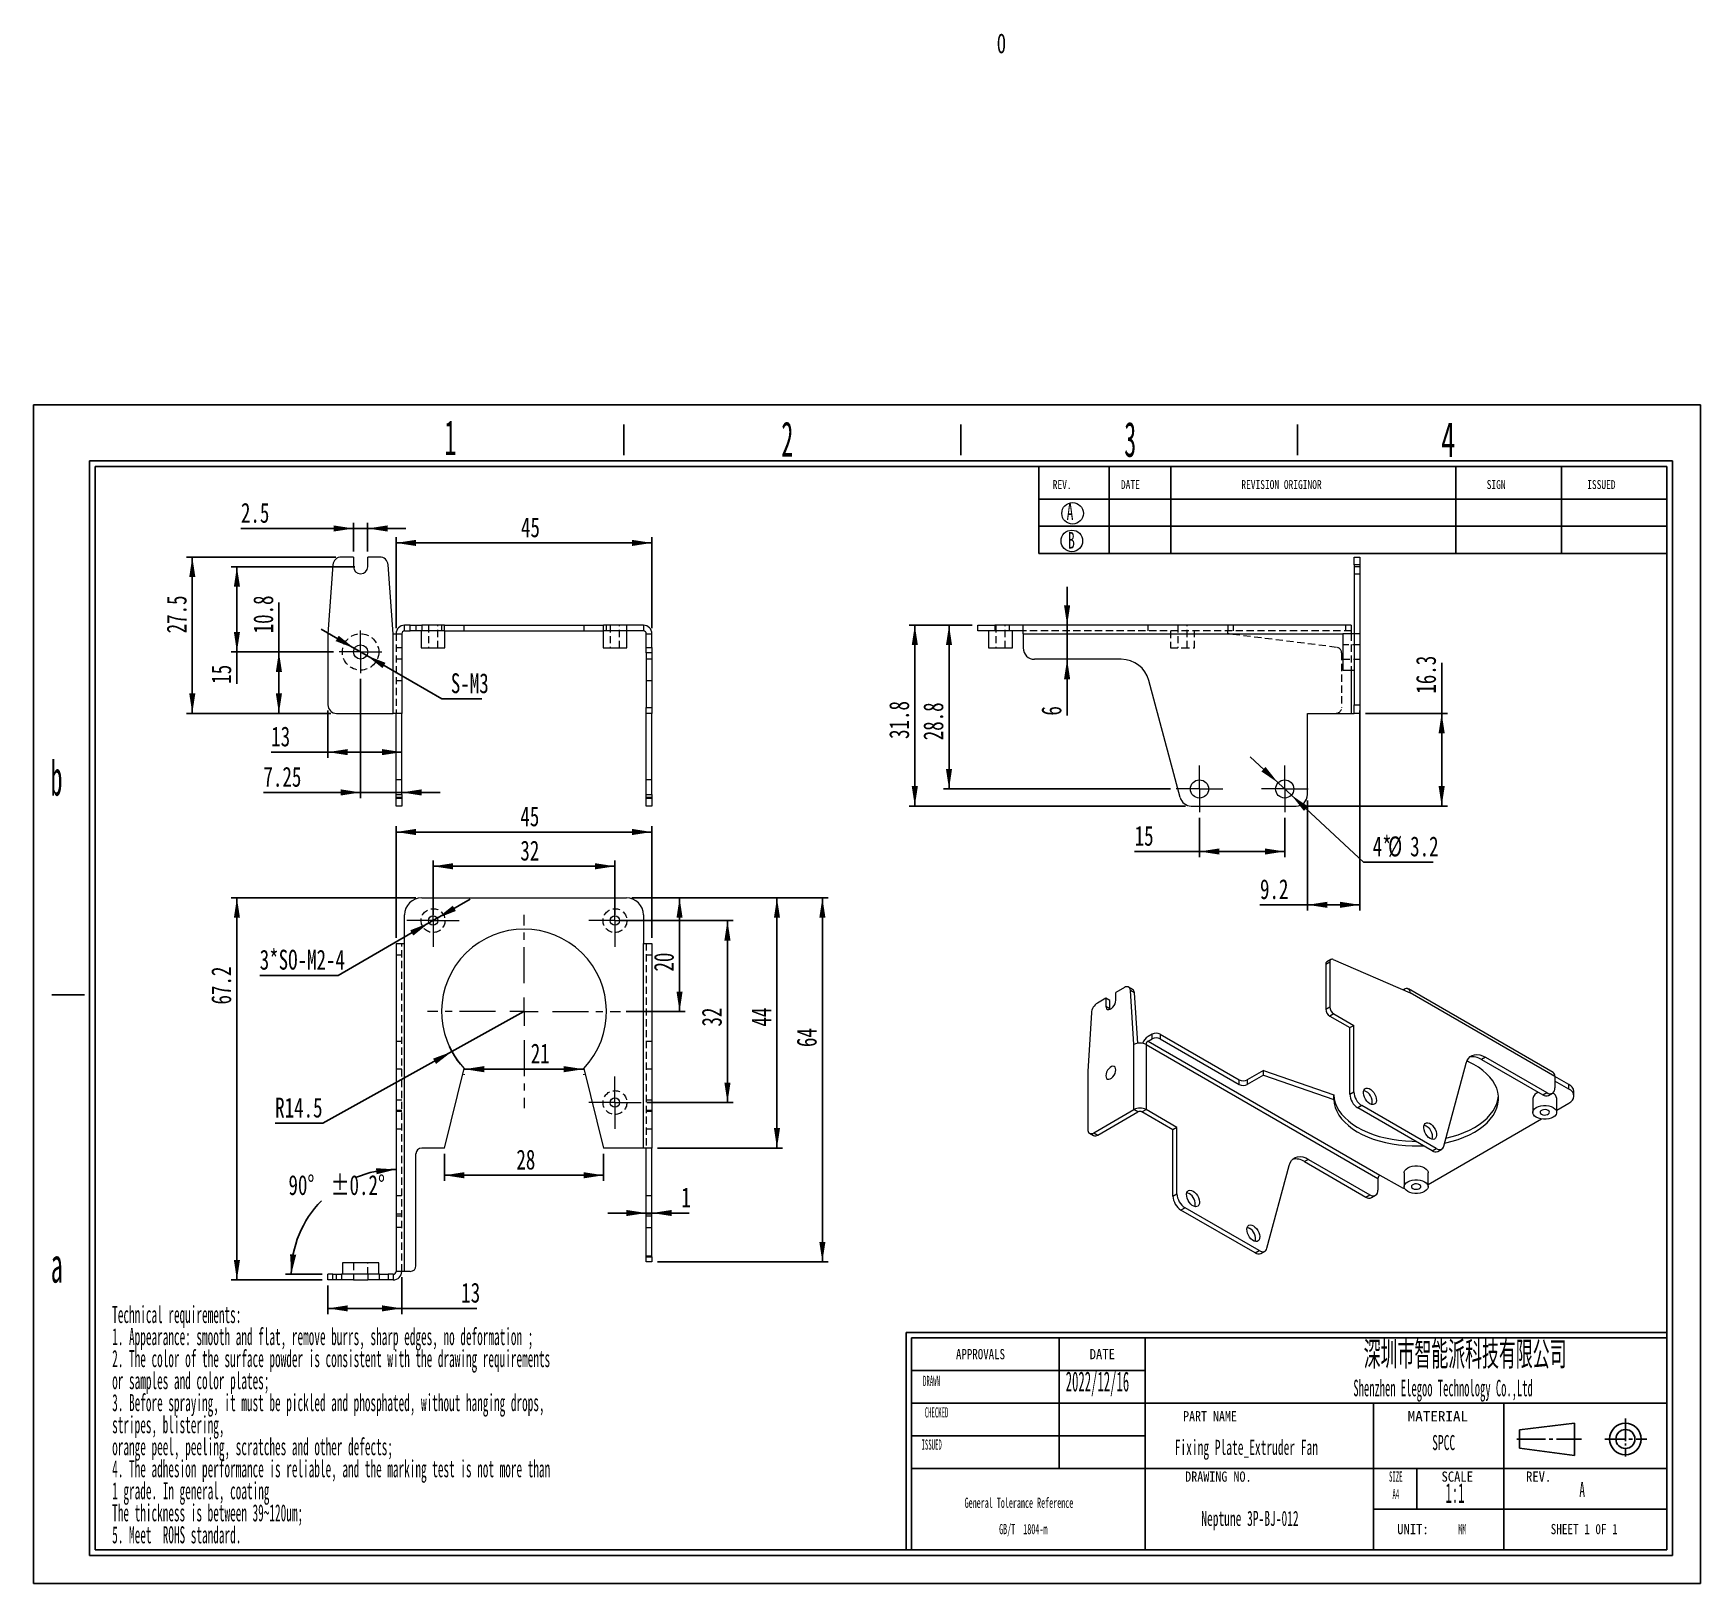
# Model space of a CAD drawing. Header units: millimetres. Extents: x 2 to 295, y 1 to 274.
import ezdxf

# ---------------------------------------------------------------- set-up
doc = ezdxf.new("R2010")
doc.units = ezdxf.units.MM
doc.linetypes.add('CENTER', pattern=[10.16, 6.35, -1.27, 1.27, -1.27])
doc.linetypes.add('HIDDEN', pattern=[1.905, 1.27, -0.635])
doc.layers.add('DIM', color=5, linetype='Continuous')
doc.layers.add('SLD-0', color=179, linetype='Continuous')
doc.layers.add('中心线', color=1, linetype='CENTER', lineweight=15)
doc.styles.add('SLDTEXTSTYLE0', font='TXT', dxfattribs={"width": 0.56})
doc.styles.add('SLDTEXTSTYLE1', font='TXT', dxfattribs={"width": 0.469})
doc.styles.add('SLDTEXTSTYLE10', font='TXT', dxfattribs={"width": 1.089})
doc.styles.add('SLDTEXTSTYLE11', font='TXT', dxfattribs={"width": 0.56, "bigfont": 'bigfont'})
doc.styles.add('SLDTEXTSTYLE12', font='TXT', dxfattribs={"width": 0.805625})
doc.styles.add('SLDTEXTSTYLE13', font='TXT', dxfattribs={"width": 0.7})
doc.styles.add('SLDTEXTSTYLE2', font='TXT', dxfattribs={"width": 0.484})
doc.styles.add('SLDTEXTSTYLE3', font='TXT', dxfattribs={"width": 0.40535})
doc.styles.add('SLDTEXTSTYLE4', font='TXT', dxfattribs={"width": 0.6})
doc.styles.add('SLDTEXTSTYLE5', font='TXT', dxfattribs={"width": 0.5025})
doc.styles.add('SLDTEXTSTYLE6', font='TXT', dxfattribs={"width": 0.9075})
doc.styles.add('SLDTEXTSTYLE7', font='TXT', dxfattribs={"width": 0.870455})
doc.styles.add('SLDTEXTSTYLE8', font='TXT', dxfattribs={"width": 0.7865})
doc.styles.add('SLDTEXTSTYLE9', font='TXT', dxfattribs={"width": 0.862222})
doc.dimstyles.new('SLDDIMSTYLE0', dxfattribs={"dimtxt": 3.5, "dimasz": 3.5, "dimexe": 0, "dimexo": 0.0625, "dimgap": 0.875, "dimtad": 2, "dimrnd": 1e-09, "dimzin": 12, "dimdsep": 46, "dimtxsty": 'SLDTEXTSTYLE1', "dimsah": 1, "dimcen": 0.09, "dimadec": 0, "dimazin": 3, "dimtfac": 1, "dimtofl": 0, "dimtmove": 0, "dimatfit": 3, "dimfxl": 0, "dimfrac": 2, "dimtolj": 1, "dimtzin": 12, "dimarcsym": 0})
doc.dimstyles.new('SLDDIMSTYLE1', dxfattribs={"dimtxt": 3.5, "dimasz": 3.5, "dimexe": 0, "dimexo": 0.0625, "dimgap": 0.875, "dimtad": 2, "dimrnd": 1e-09, "dimzin": 12, "dimdsep": 46, "dimtxsty": 'SLDTEXTSTYLE1', "dimsah": 1, "dimcen": 0.09, "dimadec": 0, "dimazin": 3, "dimtfac": 1, "dimtmove": 0, "dimatfit": 0, "dimfxl": 0, "dimfrac": 2, "dimtolj": 1, "dimtzin": 12, "dimarcsym": 0})
doc.dimstyles.new('SLDDIMSTYLE2', dxfattribs={"dimtxt": 3.5, "dimasz": 3.5, "dimexe": 0, "dimexo": 0.0625, "dimgap": 0.875, "dimtad": 0, "dimtih": 1, "dimtoh": 1, "dimrnd": 1e-09, "dimzin": 12, "dimdsep": 46, "dimtxsty": 'SLDTEXTSTYLE1', "dimsah": 1, "dimcen": 0, "dimadec": 0, "dimazin": 3, "dimtfac": 1, "dimtmove": 0, "dimatfit": 3, "dimfxl": 0, "dimfrac": 2, "dimtolj": 1, "dimtzin": 12, "dimarcsym": 0})
doc.dimstyles.new('SLDDIMSTYLE3', dxfattribs={"dimtxt": 3.5, "dimasz": 3.5, "dimexe": 0, "dimexo": 0.0625, "dimgap": 0.875, "dimtad": 0, "dimtih": 1, "dimtoh": 1, "dimrnd": 1e-09, "dimzin": 12, "dimdsep": 46, "dimtxsty": 'SLDTEXTSTYLE1', "dimsah": 1, "dimcen": 0, "dimadec": 0, "dimazin": 3, "dimtfac": 1, "dimtofl": 0, "dimtmove": 0, "dimatfit": 3, "dimfxl": 0, "dimfrac": 2, "dimtolj": 1, "dimtzin": 12, "dimarcsym": 0})
doc.dimstyles.new('SLDDIMSTYLE4', dxfattribs={"dimtxt": 3.5, "dimasz": 3.5, "dimexe": 0, "dimexo": 0.0625, "dimgap": 0.875, "dimtad": 0, "dimtih": 1, "dimtoh": 1, "dimdec": 4, "dimzin": 12, "dimdsep": 46, "dimtxsty": 'SLDTEXTSTYLE1', "dimsah": 1, "dimcen": 0.09, "dimadec": 1, "dimazin": 3, "dimtol": 1, "dimtp": 0.2, "dimtm": 0.2, "dimtfac": 1, "dimtdec": 1, "dimtofl": 0, "dimtmove": 0, "dimatfit": 3, "dimfxl": 0, "dimfrac": 2, "dimtolj": 1, "dimarcsym": 0})
doc.dimstyles.new('SLDDIMSTYLE5', dxfattribs={"dimtxt": 3.5, "dimasz": 3.5, "dimexe": 0, "dimexo": 0.0625, "dimgap": 0.875, "dimtad": 0, "dimtih": 1, "dimtoh": 1, "dimrnd": 1e-09, "dimzin": 12, "dimdsep": 46, "dimtxsty": 'SLDTEXTSTYLE1', "dimsah": 1, "dimcen": 0, "dimadec": 0, "dimazin": 3, "dimtfac": 1, "dimtmove": 0, "dimatfit": 3, "dimfxl": 0, "dimfrac": 2, "dimtolj": 1, "dimtzin": 12, "dimarcsym": 0})
doc.dimstyles.new('SLDDIMSTYLE6', dxfattribs={"dimtxt": 3.5, "dimasz": 3.5, "dimexe": 0, "dimexo": 0.0625, "dimgap": 0.875, "dimtad": 2, "dimrnd": 1e-09, "dimdsep": 46, "dimtxsty": 'SLDTEXTSTYLE1', "dimblk1": 'NONE', "dimblk2": 'NONE', "dimsah": 1, "dimcen": 0.09, "dimadec": 0, "dimazin": 2, "dimtfac": 1, "dimtmove": 0, "dimatfit": 0, "dimldrblk": 'NONE', "dimfxl": 0, "dimfrac": 2, "dimtolj": 1, "dimtzin": 12, "dimarcsym": 0})

msp = doc.modelspace()

# ---------------------------------------------------------------- texts
at = {"color": 7, "linetype": 'Continuous', "lineweight": 0, "char_height": 3.5, "attachment_point": 1, "style": 'SLDTEXTSTYLE1'}
for s, insert in [('2022/12/16', (183.41141, 38.60848)), ('1:1', (250.21771, 19.00119))]:
    msp.add_mtext(s, dxfattribs=dict(at, insert=insert))
at = {"layer": 'SLD-0'}
for s, insert, char_height, attachment_point, style in [('1', (74.11098, 205.97118), 6.17202, 1, 'SLDTEXTSTYLE5'), ('2', (133.38806, 205.72756), 6.17202, 1, 'SLDTEXTSTYLE5'), ('3', (193.70665, 205.6655), 6.17202, 1, 'SLDTEXTSTYLE5'), ('4', (249.44054, 205.65931), 6.17202, 1, 'SLDTEXTSTYLE4'), ('A', (183.57784, 191.28619), 2.90344, 1, 'SLDTEXTSTYLE4'), ('B', (183.83189, 186.27119), 2.90344, 1, 'SLDTEXTSTYLE4'), ('b', (4.83464, 146.09178), 6.17202, 1, 'SLDTEXTSTYLE5'), ('a', (4.87979, 60.42344), 6.17202, 1, 'SLDTEXTSTYLE5'), ('\\M+1905B圳\\M+18E73\\M+19271\\M+1945C\\M+19468\\M+189C8\\M+18B5A\\M+1974C\\M+18CC0\\M+18CF6\\M+18E69', (253.67564, 43.94295), 4.8280804, 2, 'SLDTEXTSTYLE11'), ('Fixing Plate_Extruder Fan', (215.18947, 26.59238), 2.6458333, 2, 'SLDTEXTSTYLE0'), ('SPCC', (249.89923, 27.43833), 2.645833, 2, 'SLDTEXTSTYLE0'), ('A', (274.2584, 19.17374), 2.64583, 2, 'SLDTEXTSTYLE0'), ('Neptune 3P-BJ-012', (215.82643, 14.09561), 2.6458333, 2, 'SLDTEXTSTYLE0')]:
    msp.add_mtext(s, dxfattribs=dict(at, insert=insert, char_height=char_height, attachment_point=attachment_point, style=style))
at = {"layer": 'SLD-0', "color": 179}
for s, insert, char_height, attachment_point, style in [('REV.', (181.12883, 195.40006), 1.553633, 1, 'SLDTEXTSTYLE8'), ('DATE', (193.12647, 195.40006), 1.553633, 1, 'SLDTEXTSTYLE8'), ('REVISION ORIGINOR', (214.30816, 195.40006), 1.5536332, 1, 'SLDTEXTSTYLE8'), ('SIGN', (257.46638, 195.40006), 1.553633, 1, 'SLDTEXTSTYLE8'), ('ISSUED', (275.14813, 195.40006), 1.553633, 1, 'SLDTEXTSTYLE8'), ('APPROVALS', (168.42656, 42.5627), 1.792654, 2, 'SLDTEXTSTYLE8'), ('DATE', (189.84959, 42.5627), 1.792654, 2, 'SLDTEXTSTYLE6'), ('DRAWN', (159.80364, 37.85286), 1.792654, 2, 'SLDTEXTSTYLE3'), ('Shenzhen Elegoo Technology Co.,Ltd', (249.7983, 37.16468), 2.9104167, 2, 'SLDTEXTSTYLE1'), ('CHECKED', (160.69565, 32.31471), 1.792654, 2, 'SLDTEXTSTYLE3'), ('PART NAME', (208.79394, 31.64543), 1.792654, 2, 'SLDTEXTSTYLE9'), ('MATERIAL', (248.88016, 31.64543), 1.792654, 2, 'SLDTEXTSTYLE10'), ('ISSUED', (159.83697, 26.65442), 1.792654, 2, 'SLDTEXTSTYLE3'), ('DRAWING NO.', (210.26799, 21.02156), 1.7926537, 2, 'SLDTEXTSTYLE7'), ('SIZE', (241.47889, 21.02156), 1.792654, 2, 'SLDTEXTSTYLE3'), ('SCALE', (252.28894, 21.02156), 1.792654, 2, 'SLDTEXTSTYLE6'), ('REV.', (266.61015, 21.02156), 1.792654, 2, 'SLDTEXTSTYLE6'), ('A4', (241.48981, 17.95313), 1.792654, 2, 'SLDTEXTSTYLE3'), ('UNIT:', (244.49869, 11.7907), 1.792654, 2, 'SLDTEXTSTYLE6'), ('MM', (253.16086, 11.7907), 1.792654, 2, 'SLDTEXTSTYLE2'), ('SHEET 1 0F 1', (274.61997, 11.7907), 1.7926537, 2, 'SLDTEXTSTYLE12')]:
    msp.add_mtext(s, dxfattribs=dict(at, insert=insert, char_height=char_height, attachment_point=attachment_point, style=style))

# ---------------------------------------------------------------- blocks, each defined once
blk = doc.blocks.new('SW_NOTE_0')
at = {"layer": 'SLD-0', "color": 0, "char_height": 3, "attachment_point": 1, "style": 'SLDTEXTSTYLE2'}
for s, insert in [('Technical requirements:', (0, 3.87)), ('1. Appearance: smooth and flat, remove burrs, sharp edges, no deformation ;', (0, -0.01)), ('2. The color of the surface powder is consistent with the drawing requirements', (0, -3.88)), ('or samples and color plates;', (0, -7.76)), ('3. Before spraying, it must be pickled and phosphated, without hanging drops,', (0, -11.63)), ('stripes, blistering,', (0, -15.51)), ('orange peel, peeling, scratches and other defects;', (0, -19.38)), ('4. The adhesion performance is reliable, and the marking test is not more than', (0, -23.26)), ('1 grade. In general, coating', (0, -27.13)), ('The thickness is between 39~120um;', (0, -31.01)), ('5. Meet  ROHS standard.', (0, -34.88))]:
    blk.add_mtext(s, dxfattribs=dict(at, insert=insert))
blk = doc.blocks.new('SW_NOTE_1')
at = {"layer": 'SLD-0', "color": 0, "char_height": 1.7927, "attachment_point": 2, "style": 'SLDTEXTSTYLE2'}
for s, insert in [('General Tolerance Reference', (12.75, 2.31)), ('GB/T  1804-m', (13.51, -2.32))]:
    blk.add_mtext(s, dxfattribs=dict(at, insert=insert))
blk = doc.blocks.new('_D')
at = {"layer": 'DIM'}
for p, q in [((65.62, 169.38), (65.62, 185.36)), ((110.62, 169.38), (110.62, 185.36)), ((65.62, 184.36), (110.62, 184.36))]:
    blk.add_line(p, q, dxfattribs=at)
for points in [[(65.62, 184.36), (69.12, 183.82), (69.12, 184.9)], [(110.62, 184.36), (107.12, 184.9), (107.12, 183.82)]]:
    blk.add_solid(points, dxfattribs=at)
at = {"layer": 'DIM', "insert": (87.59, 188.87), "char_height": 3.5, "attachment_point": 1, "style": 'SLDTEXTSTYLE13'}
blk.add_mtext('45', dxfattribs=at)
blk = doc.blocks.new('_D_1')
at = {"layer": 'DIM'}
for p, q in [((53.62, 154.88), (53.62, 146.56)), ((53.62, 147.56), (43.65, 147.56)), ((66.62, 147.56), (53.62, 147.56))]:
    blk.add_line(p, q, dxfattribs=at)
for points in [[(53.62, 147.56), (57.12, 147.02), (57.12, 148.1)], [(66.62, 147.56), (63.12, 148.1), (63.12, 147.02)]]:
    blk.add_solid(points, dxfattribs=at)
at = {"layer": 'DIM', "insert": (43.65, 152.07), "char_height": 3.5, "attachment_point": 1, "style": 'SLDTEXTSTYLE13'}
blk.add_mtext('13', dxfattribs=at)
blk = doc.blocks.new('_D_2')
at = {"layer": 'DIM'}
for p, q in [((45.01, 165.18), (45.01, 173.89)), ((54.62, 165.18), (44.01, 165.18)), ((45.01, 165.18), (45.01, 154.38)), ((54.12, 154.38), (44.01, 154.38))]:
    blk.add_line(p, q, dxfattribs=at)
for points in [[(45.01, 165.18), (44.47, 161.68), (45.55, 161.68)], [(45.01, 154.38), (45.55, 157.88), (44.47, 157.88)]]:
    blk.add_solid(points, dxfattribs=at)
at = {"layer": 'DIM', "insert": (40.5, 168.45), "char_height": 3.5, "attachment_point": 1, "rotation": 90, "style": 'SLDTEXTSTYLE13'}
blk.add_mtext('10.8', dxfattribs=at)
blk = doc.blocks.new('_D_3')
at = {"layer": 'DIM'}
for p, q in [((59.37, 160.43), (59.37, 139.47)), ((59.37, 140.47), (42.29, 140.47)), ((59.37, 140.47), (66.62, 140.47)), ((66.62, 140.47), (73.35, 140.47))]:
    blk.add_line(p, q, dxfattribs=at)
for points in [[(59.37, 140.47), (55.87, 141.01), (55.87, 139.93)], [(66.62, 140.47), (70.12, 139.93), (70.12, 141.01)]]:
    blk.add_solid(points, dxfattribs=at)
at = {"layer": 'DIM', "insert": (42.29, 144.98), "char_height": 3.5, "attachment_point": 1, "style": 'SLDTEXTSTYLE13'}
blk.add_mtext('7.25', dxfattribs=at)
blk = doc.blocks.new('_D_4')
at = {"layer": 'DIM'}
for p, q in [((58.29, 165.81), (52.47, 169.18)), ((58.29, 165.81), (60.46, 164.56)), ((60.46, 164.56), (73.66, 156.92)), ((73.66, 156.92), (80.7, 156.92))]:
    blk.add_line(p, q, dxfattribs=at)
for points in [[(58.29, 165.81), (55.53, 168.03), (54.99, 167.09)], [(60.46, 164.56), (63.22, 162.34), (63.76, 163.27)]]:
    blk.add_solid(points, dxfattribs=at)
at = {"layer": 'DIM', "insert": (75.25, 161.43), "char_height": 3.5, "attachment_point": 1, "style": 'SLDTEXTSTYLE13'}
blk.add_mtext('S-M3', dxfattribs=at)
blk = doc.blocks.new('_D_5')
at = {"layer": 'DIM'}
for p, q in [((55.02, 181.88), (28.77, 181.88)), ((29.77, 154.38), (29.77, 181.88)), ((54.12, 154.38), (28.77, 154.38))]:
    blk.add_line(p, q, dxfattribs=at)
for points in [[(29.77, 181.88), (29.24, 178.38), (30.31, 178.38)], [(29.77, 154.38), (30.31, 157.88), (29.24, 157.88)]]:
    blk.add_solid(points, dxfattribs=at)
at = {"layer": 'DIM', "insert": (25.26, 168.45), "char_height": 3.5, "attachment_point": 1, "rotation": 90, "style": 'SLDTEXTSTYLE13'}
blk.add_mtext('27.5', dxfattribs=at)
blk = doc.blocks.new('_D_6')
at = {"layer": 'DIM'}
for p, q in [((58.37, 180.18), (36.62, 180.18)), ((37.62, 180.18), (37.62, 165.18)), ((54.62, 165.18), (36.62, 165.18)), ((37.62, 165.18), (37.62, 159.59))]:
    blk.add_line(p, q, dxfattribs=at)
for points in [[(37.62, 180.18), (37.09, 176.68), (38.16, 176.68)], [(37.62, 165.18), (38.16, 168.68), (37.09, 168.68)]]:
    blk.add_solid(points, dxfattribs=at)
at = {"layer": 'DIM', "insert": (33.11, 159.59), "char_height": 3.5, "attachment_point": 1, "rotation": 90, "style": 'SLDTEXTSTYLE13'}
blk.add_mtext('15', dxfattribs=at)
blk = doc.blocks.new('_D_7')
at = {"layer": 'DIM'}
for p, q in [((58.12, 182.88), (58.12, 187.9)), ((60.62, 182.88), (60.62, 187.9)), ((58.12, 186.9), (38.33, 186.9)), ((58.12, 186.9), (60.62, 186.9)), ((60.62, 186.9), (67.35, 186.9))]:
    blk.add_line(p, q, dxfattribs=at)
for points in [[(58.12, 186.9), (54.62, 187.44), (54.62, 186.36)], [(60.62, 186.9), (64.12, 186.36), (64.12, 187.44)]]:
    blk.add_solid(points, dxfattribs=at)
at = {"layer": 'DIM', "insert": (38.33, 191.41), "char_height": 3.5, "attachment_point": 1, "style": 'SLDTEXTSTYLE13'}
blk.add_mtext('2.5', dxfattribs=at)
blk = doc.blocks.new('SW_CENTERMARKSYMBOL_0')
at = {"layer": '中心线', "color": 0}
for p, q in [((0, 2.5), (0, 3.75)), ((-2.5, 0), (-3.75, 0)), ((0, 0), (-2.5, 0)), ((0, 0), (0, 2.5)), ((0, 0), (0, -2.5)), ((0, 0), (2.5, 0)), ((2.5, 0), (3.75, 0)), ((0, -2.5), (0, -3.75))]:
    blk.add_line(p, q, dxfattribs=at)
blk = doc.blocks.new('_D_8')
at = {"layer": 'DIM'}
for p, q in [((107.12, 121.92), (133.62, 121.92)), ((132.62, 77.92), (132.62, 121.92)), ((111.62, 77.92), (133.62, 77.92))]:
    blk.add_line(p, q, dxfattribs=at)
for points in [[(132.62, 121.92), (132.09, 118.42), (133.16, 118.42)], [(132.62, 77.92), (133.16, 81.42), (132.09, 81.42)]]:
    blk.add_solid(points, dxfattribs=at)
at = {"layer": 'DIM', "insert": (128.11, 99.29), "char_height": 3.5, "attachment_point": 1, "rotation": 90, "style": 'SLDTEXTSTYLE13'}
blk.add_mtext('44', dxfattribs=at)
blk = doc.blocks.new('_D_9')
at = {"layer": 'DIM'}
for p, q in [((72.84, 118.33), (78.67, 121.7)), ((71.41, 117.51), (55.46, 108.29)), ((72.84, 118.33), (71.41, 117.51)), ((55.46, 108.29), (41.63, 108.29))]:
    blk.add_line(p, q, dxfattribs=at)
for points in [[(72.84, 118.33), (76.14, 119.62), (75.6, 120.55)], [(71.41, 117.51), (68.11, 116.22), (68.65, 115.29)]]:
    blk.add_solid(points, dxfattribs=at)
at = {"layer": 'DIM', "insert": (41.63, 112.8), "char_height": 3.5, "attachment_point": 1, "style": 'SLDTEXTSTYLE13'}
blk.add_mtext('3*SO-M2-4', dxfattribs=at)
blk = doc.blocks.new('_D_10')
at = {"layer": 'DIM'}
for p, q in [((72.12, 118.92), (72.12, 128.48)), ((72.12, 127.48), (104.12, 127.48)), ((104.12, 118.92), (104.12, 128.48))]:
    blk.add_line(p, q, dxfattribs=at)
for points in [[(72.12, 127.48), (75.62, 126.94), (75.62, 128.02)], [(104.12, 127.48), (100.62, 128.02), (100.62, 126.94)]]:
    blk.add_solid(points, dxfattribs=at)
at = {"layer": 'DIM', "insert": (87.48, 131.99), "char_height": 3.5, "attachment_point": 1, "style": 'SLDTEXTSTYLE13'}
blk.add_mtext('32', dxfattribs=at)
blk = doc.blocks.new('_D_11')
at = {"layer": 'DIM'}
for p, q in [((105.12, 117.92), (124.91, 117.92)), ((123.91, 117.92), (123.91, 85.92)), ((109.72, 85.92), (124.91, 85.92))]:
    blk.add_line(p, q, dxfattribs=at)
for points in [[(123.91, 117.92), (123.37, 114.42), (124.45, 114.42)], [(123.91, 85.92), (124.45, 89.42), (123.37, 89.42)]]:
    blk.add_solid(points, dxfattribs=at)
at = {"layer": 'DIM', "insert": (119.4, 99.29), "char_height": 3.5, "attachment_point": 1, "rotation": 90, "style": 'SLDTEXTSTYLE13'}
blk.add_mtext('32', dxfattribs=at)
blk = doc.blocks.new('_D_12')
at = {"layer": 'DIM'}
for p, q in [((88.12, 101.92), (75.45, 94.88)), ((75.45, 94.88), (52.74, 82.28)), ((52.74, 82.28), (44.35, 82.28))]:
    blk.add_line(p, q, dxfattribs=at)
blk.add_arc((88.12, 101.92), 14.5, 205.0912, 219.6576, dxfattribs=at)
blk.add_solid([(75.45, 94.88), (72.13, 93.65), (72.65, 92.71)], dxfattribs=at)
at = {"layer": 'DIM', "insert": (44.35, 86.79), "char_height": 3.5, "attachment_point": 1, "style": 'SLDTEXTSTYLE13'}
blk.add_mtext('R14.5', dxfattribs=at)
blk = doc.blocks.new('_D_13')
at = {"layer": 'DIM'}
for p, q in [((74.12, 76.92), (74.12, 72.13)), ((102.12, 76.92), (102.12, 72.13)), ((74.12, 73.13), (102.12, 73.13))]:
    blk.add_line(p, q, dxfattribs=at)
for points in [[(74.12, 73.13), (77.62, 72.59), (77.62, 73.67)], [(102.12, 73.13), (98.62, 73.67), (98.62, 72.59)]]:
    blk.add_solid(points, dxfattribs=at)
at = {"layer": 'DIM', "insert": (86.78, 77.64), "char_height": 3.5, "attachment_point": 1, "style": 'SLDTEXTSTYLE13'}
blk.add_mtext('28', dxfattribs=at)
blk = doc.blocks.new('_D_14')
at = {"layer": 'DIM'}
for p, q in [((107.12, 121.92), (116.49, 121.92)), ((115.49, 101.92), (115.49, 121.92)), ((106.12, 101.92), (116.49, 101.92))]:
    blk.add_line(p, q, dxfattribs=at)
for points in [[(115.49, 121.92), (114.95, 118.42), (116.02, 118.42)], [(115.49, 101.92), (116.02, 105.42), (114.95, 105.42)]]:
    blk.add_solid(points, dxfattribs=at)
at = {"layer": 'DIM', "insert": (110.97, 108.96), "char_height": 3.5, "attachment_point": 1, "rotation": 90, "style": 'SLDTEXTSTYLE13'}
blk.add_mtext('20', dxfattribs=at)
blk = doc.blocks.new('_D_15')
at = {"layer": 'DIM'}
for p, q in [((77.62, 91.79), (98.62, 91.79)), ((77.62, 90.92), (77.62, 90.79)), ((98.62, 90.92), (98.62, 90.79))]:
    blk.add_line(p, q, dxfattribs=at)
for points in [[(77.62, 91.79), (81.12, 91.25), (81.12, 92.33)], [(98.62, 91.79), (95.12, 92.33), (95.12, 91.25)]]:
    blk.add_solid(points, dxfattribs=at)
at = {"layer": 'DIM', "insert": (89.31, 96.3), "char_height": 3.5, "attachment_point": 1, "style": 'SLDTEXTSTYLE13'}
blk.add_mtext('21', dxfattribs=at)
blk = doc.blocks.new('_D_16')
at = {"layer": 'DIM'}
for p, q in [((65.62, 114.92), (65.62, 134.51)), ((110.62, 133.51), (65.62, 133.51)), ((110.62, 114.92), (110.62, 134.51))]:
    blk.add_line(p, q, dxfattribs=at)
for points in [[(65.62, 133.51), (69.12, 132.97), (69.12, 134.05)], [(110.62, 133.51), (107.12, 134.05), (107.12, 132.97)]]:
    blk.add_solid(points, dxfattribs=at)
at = {"layer": 'DIM', "insert": (87.48, 138.02), "char_height": 3.5, "attachment_point": 1, "style": 'SLDTEXTSTYLE13'}
blk.add_mtext('45', dxfattribs=at)
blk = doc.blocks.new('_D_17')
at = {"layer": 'DIM'}
for p, q in [((107.12, 121.92), (141.61, 121.92)), ((140.61, 121.92), (140.61, 57.92)), ((111.62, 57.92), (141.61, 57.92))]:
    blk.add_line(p, q, dxfattribs=at)
for points in [[(140.61, 121.92), (140.07, 118.42), (141.15, 118.42)], [(140.61, 57.92), (141.15, 61.42), (140.07, 61.42)]]:
    blk.add_solid(points, dxfattribs=at)
at = {"layer": 'DIM', "insert": (136.1, 95.68), "char_height": 3.5, "attachment_point": 1, "rotation": 90, "style": 'SLDTEXTSTYLE13'}
blk.add_mtext('64', dxfattribs=at)
blk = doc.blocks.new('_D_18')
at = {"layer": 'DIM'}
for p, q in [((109.62, 66.49), (102.89, 66.49)), ((109.62, 66.49), (110.62, 66.49)), ((110.62, 66.49), (117.15, 66.49))]:
    blk.add_line(p, q, dxfattribs=at)
for points in [[(109.62, 66.49), (106.12, 67.03), (106.12, 65.95)], [(110.62, 66.49), (114.12, 65.95), (114.12, 67.03)]]:
    blk.add_solid(points, dxfattribs=at)
at = {"layer": 'DIM', "insert": (115.79, 71), "char_height": 3.5, "attachment_point": 1, "style": 'SLDTEXTSTYLE13'}
blk.add_mtext('1', dxfattribs=at)
blk = doc.blocks.new('_D_19')
at = {"layer": 'DIM'}
for p, q in [((69.12, 121.92), (36.62, 121.92)), ((37.62, 54.72), (37.62, 121.92)), ((52.62, 54.72), (36.62, 54.72))]:
    blk.add_line(p, q, dxfattribs=at)
for points in [[(37.62, 121.92), (37.09, 118.42), (38.16, 118.42)], [(37.62, 54.72), (38.16, 58.22), (37.09, 58.22)]]:
    blk.add_solid(points, dxfattribs=at)
at = {"layer": 'DIM', "insert": (33.11, 103.17), "char_height": 3.5, "attachment_point": 1, "rotation": 90, "style": 'SLDTEXTSTYLE13'}
blk.add_mtext('67.2', dxfattribs=at)
blk = doc.blocks.new('_D_20')
at = {"layer": 'DIM'}
for p, q in [((53.62, 53.72), (53.62, 48.71)), ((66.62, 55.22), (66.62, 48.71)), ((53.62, 49.71), (66.62, 49.71)), ((66.62, 49.71), (79.8, 49.71))]:
    blk.add_line(p, q, dxfattribs=at)
for points in [[(53.62, 49.71), (57.12, 49.18), (57.12, 50.25)], [(66.62, 49.71), (63.12, 50.25), (63.12, 49.18)]]:
    blk.add_solid(points, dxfattribs=at)
at = {"layer": 'DIM', "insert": (77.08, 54.23), "char_height": 3.5, "attachment_point": 1, "style": 'SLDTEXTSTYLE13'}
blk.add_mtext('13', dxfattribs=at)
blk = doc.blocks.new('_D_21')
at = {"layer": 'DIM'}
blk.add_line((52.62, 55.72), (46.18, 55.72), dxfattribs=at)
for start, end in [(90, 112.7607), (135.4729, 180)]:
    blk.add_arc((65.62, 55.72), 18.44, start, end, dxfattribs=at)
for points in [[(65.62, 74.16), (62.09, 74.37), (62.19, 73.3)], [(47.18, 55.72), (48.05, 59.15), (46.97, 59.25)]]:
    blk.add_solid(points, dxfattribs=at)
at = {"layer": 'DIM', "char_height": 3.5, "attachment_point": 1, "style": 'SLDTEXTSTYLE13'}
for s, insert in [('±0.2°', (54.1, 73.16)), ('90°', (46.69, 73.16))]:
    blk.add_mtext(s, dxfattribs=dict(at, insert=insert))
blk = doc.blocks.new('SW_CENTERMARKSYMBOL_1')
at = {"layer": '中心线', "color": 0}
for p, q in [((0, 5), (0, 17)), ((-5, 0), (-17, 0)), ((0, 0), (-2.5, 0)), ((0, 0), (0, 2.5)), ((0, 0), (0, -2.5)), ((0, 0), (2.5, 0)), ((5, 0), (17, 0)), ((0, -5), (0, -17))]:
    blk.add_line(p, q, dxfattribs=at)
blk = doc.blocks.new('SW_CENTERMARKSYMBOL_2')
at = {"layer": '中心线', "color": 0}
for p, q in [((0, 2.5), (0, 4.6)), ((-2.5, 0), (-4.6, 0)), ((0, 0), (-2.5, 0)), ((0, 0), (0, 2.5)), ((0, 0), (0, -2.5)), ((0, 0), (2.5, 0)), ((2.5, 0), (4.6, 0)), ((0, -2.5), (0, -4.6))]:
    blk.add_line(p, q, dxfattribs=at)
blk = doc.blocks.new('SW_CENTERMARKSYMBOL_3')
at = {"layer": '中心线', "color": 0}
for p, q in [((0, 2.5), (0, 4.6)), ((-2.5, 0), (-4.6, 0)), ((0, 0), (-2.5, 0)), ((0, 0), (0, 2.5)), ((0, 0), (0, -2.5)), ((0, 0), (2.5, 0)), ((2.5, 0), (4.6, 0)), ((0, -2.5), (0, -4.6))]:
    blk.add_line(p, q, dxfattribs=at)
blk = doc.blocks.new('SW_CENTERMARKSYMBOL_4')
at = {"layer": '中心线', "color": 0}
for p, q in [((0, 2.5), (0, 4.6)), ((-2.5, 0), (-4.6, 0)), ((0, 0), (-2.5, 0)), ((0, 0), (0, 2.5)), ((0, 0), (0, -2.5)), ((0, 0), (2.5, 0)), ((2.5, 0), (4.6, 0)), ((0, -2.5), (0, -4.6))]:
    blk.add_line(p, q, dxfattribs=at)
blk = doc.blocks.new('_D_22')
at = {"layer": 'DIM'}
for p, q in [((220.77, 142.17), (215.84, 146.75)), ((220.77, 142.17), (223.12, 139.99)), ((223.12, 139.99), (235.82, 128.22)), ((235.82, 128.22), (248.08, 128.22))]:
    blk.add_line(p, q, dxfattribs=at)
for points in [[(220.77, 142.17), (218.57, 144.95), (217.84, 144.16)], [(223.12, 139.99), (225.32, 137.22), (226.05, 138.01)]]:
    blk.add_solid(points, dxfattribs=at)
at = {"layer": 'DIM', "char_height": 3.5, "attachment_point": 1, "style": 'SLDTEXTSTYLE13'}
for s, insert in [('4*', (237.41, 132.73)), ('%%c', (240.13, 132.73)), ('3.2', (244, 132.73))]:
    blk.add_mtext(s, dxfattribs=dict(at, insert=insert))
blk = doc.blocks.new('_D_23')
at = {"layer": 'DIM'}
for p, q in [((206.95, 135.98), (206.95, 129.08)), ((221.95, 135.98), (221.95, 129.08)), ((206.95, 130.08), (195.54, 130.08)), ((206.95, 130.08), (221.95, 130.08))]:
    blk.add_line(p, q, dxfattribs=at)
for points in [[(206.95, 130.08), (210.45, 129.54), (210.45, 130.62)], [(221.95, 130.08), (218.45, 130.62), (218.45, 129.54)]]:
    blk.add_solid(points, dxfattribs=at)
at = {"layer": 'DIM', "insert": (195.54, 134.59), "char_height": 3.5, "attachment_point": 1, "style": 'SLDTEXTSTYLE13'}
blk.add_mtext('15', dxfattribs=at)
blk = doc.blocks.new('_D_24')
at = {"layer": 'DIM', "insert": (171.27, 273.99), "char_height": 3.5, "attachment_point": 1, "style": 'SLDTEXTSTYLE13'}
blk.add_mtext('0', dxfattribs=at)
blk = doc.blocks.new('_NONE')
blk = doc.blocks.new('_D_25')
at = {"layer": 'DIM'}
for p, q in [((166.95, 169.88), (155.87, 169.88)), ((156.87, 138.08), (156.87, 169.88)), ((204.48, 138.08), (155.87, 138.08))]:
    blk.add_line(p, q, dxfattribs=at)
for points in [[(156.87, 169.88), (156.33, 166.38), (157.41, 166.38)], [(156.87, 138.08), (157.41, 141.58), (156.33, 141.58)]]:
    blk.add_solid(points, dxfattribs=at)
at = {"layer": 'DIM', "insert": (152.36, 149.88), "char_height": 3.5, "attachment_point": 1, "rotation": 90, "style": 'SLDTEXTSTYLE13'}
blk.add_mtext('31.8', dxfattribs=at)
blk = doc.blocks.new('_D_26')
at = {"layer": 'DIM'}
for p, q in [((166.95, 169.88), (161.89, 169.88)), ((162.89, 141.08), (162.89, 169.88)), ((201.85, 141.08), (161.89, 141.08))]:
    blk.add_line(p, q, dxfattribs=at)
for points in [[(162.89, 169.88), (162.35, 166.38), (163.42, 166.38)], [(162.89, 141.08), (163.42, 144.58), (162.35, 144.58)]]:
    blk.add_solid(points, dxfattribs=at)
at = {"layer": 'DIM', "insert": (158.37, 149.64), "char_height": 3.5, "attachment_point": 1, "rotation": 90, "style": 'SLDTEXTSTYLE13'}
blk.add_mtext('28.8', dxfattribs=at)
blk = doc.blocks.new('_D_27')
at = {"layer": 'DIM'}
for p, q in [((183.66, 169.88), (183.66, 176.61)), ((183.66, 163.88), (183.66, 169.88)), ((183.66, 163.88), (183.66, 153.99))]:
    blk.add_line(p, q, dxfattribs=at)
for points in [[(183.66, 169.88), (184.2, 173.38), (183.12, 173.38)], [(183.66, 163.88), (183.12, 160.38), (184.2, 160.38)]]:
    blk.add_solid(points, dxfattribs=at)
at = {"layer": 'DIM', "insert": (179.15, 153.99), "char_height": 3.5, "attachment_point": 1, "rotation": 90, "style": 'SLDTEXTSTYLE13'}
blk.add_mtext('6', dxfattribs=at)
blk = doc.blocks.new('_D_28')
at = {"layer": 'DIM'}
for p, q in [((235.15, 154.88), (235.15, 119.7)), ((225.95, 139.08), (225.95, 119.7)), ((225.95, 120.7), (217.59, 120.7)), ((235.15, 120.7), (225.95, 120.7))]:
    blk.add_line(p, q, dxfattribs=at)
for points in [[(225.95, 120.7), (229.45, 120.16), (229.45, 121.24)], [(235.15, 120.7), (231.65, 121.24), (231.65, 120.16)]]:
    blk.add_solid(points, dxfattribs=at)
at = {"layer": 'DIM', "insert": (217.59, 125.21), "char_height": 3.5, "attachment_point": 1, "style": 'SLDTEXTSTYLE13'}
blk.add_mtext('9.2', dxfattribs=at)
blk = doc.blocks.new('_D_29')
at = {"layer": 'DIM'}
for p, q in [((249.55, 154.38), (249.55, 163.29)), ((236.15, 154.38), (250.55, 154.38)), ((249.55, 154.38), (249.55, 138.08)), ((224.95, 138.08), (250.55, 138.08))]:
    blk.add_line(p, q, dxfattribs=at)
for points in [[(249.55, 154.38), (249.01, 150.88), (250.09, 150.88)], [(249.55, 138.08), (250.09, 141.58), (249.01, 141.58)]]:
    blk.add_solid(points, dxfattribs=at)
at = {"layer": 'DIM', "insert": (245.03, 157.84), "char_height": 3.5, "attachment_point": 1, "rotation": 90, "style": 'SLDTEXTSTYLE13'}
blk.add_mtext('16.3', dxfattribs=at)
blk = doc.blocks.new('SW_CENTERMARKSYMBOL_5')
at = {"layer": '中心线', "color": 0}
for p, q in [((0, 2.5), (0, 4.1)), ((-2.5, 0), (-4.1, 0)), ((0, 0), (-2.5, 0)), ((0, 0), (0, 2.5)), ((0, 0), (0, -2.5)), ((0, 0), (2.5, 0)), ((2.5, 0), (4.1, 0)), ((0, -2.5), (0, -4.1))]:
    blk.add_line(p, q, dxfattribs=at)
blk = doc.blocks.new('SW_CENTERMARKSYMBOL_6')
at = {"layer": '中心线', "color": 0}
for p, q in [((0, 2.5), (0, 4.1)), ((-2.5, 0), (-4.1, 0)), ((0, 0), (-2.5, 0)), ((0, 0), (0, 2.5)), ((0, 0), (0, -2.5)), ((0, 0), (2.5, 0)), ((2.5, 0), (4.1, 0)), ((0, -2.5), (0, -4.1))]:
    blk.add_line(p, q, dxfattribs=at)

# ---------------------------------------------------------------- dimensions: what is measured, and where the dimension line sits
at = {"layer": 'DIM'}
for base, p1, p2, angle, dimstyle, picture, middle in [((171.945815824, 269.4827981855), (171.945815824, 161.6827981855), (171.945815824, 161.6827981855), 90, 'SLDDIMSTYLE6', '_D_24', (171.945815824, 269.4827981855)), ((110.62417, 184.35945), (65.62417, 168.3828), (110.62417, 168.3828), 0, 'SLDDIMSTYLE0', '_D', (88.94642, 184.35945)), ((29.77387, 181.8828), (55.12417, 154.3828), (56.01717, 181.8828), 90, 'SLDDIMSTYLE0', '_D_5', (29.77387, 171.1701)), ((37.62417, 165.1828), (59.37417, 180.1828), (55.62417, 165.1828), 90, 'SLDDIMSTYLE0', '_D_6', (37.62417, 160.95171)), ((45.01091, 154.3828), (55.62417, 165.1828), (55.12417, 154.3828), 90, 'SLDDIMSTYLE0', '_D_2', (45.01091, 171.1701)), ((183.66015, 169.8828), (177.94582, 163.8828), (167.94582, 169.8828), 90, 'SLDDIMSTYLE1', '_D_27', (183.66015, 154.67028)), ((156.86809, 169.8828), (205.48047, 138.0828), (167.94582, 169.8828), 90, 'SLDDIMSTYLE0', '_D_25', (156.86809, 152.60573)), ((162.88578, 169.8828), (202.84582, 141.0828), (167.94582, 169.8828), 90, 'SLDDIMSTYLE0', '_D_26', (162.88578, 152.35798)), ((249.54671, 138.0828), (235.14582, 154.3828), (223.94582, 138.0828), 90, 'SLDDIMSTYLE0', '_D_29', (249.54671, 160.56547)), ((65.62417, 133.51227), (110.62417, 113.91915), (65.62417, 113.91915), 0, 'SLDDIMSTYLE0', '_D_16', (88.84208, 133.51227)), ((104.12417, 127.48301), (72.12417, 117.91915), (104.12417, 117.91915), 0, 'SLDDIMSTYLE0', '_D_10', (88.84208, 127.48301)), ((37.62417, 121.91915), (53.62417, 54.71915), (70.12417, 121.91915), 90, 'SLDDIMSTYLE0', '_D_19', (37.62417, 105.89711)), ((115.48621, 121.91915), (105.12417, 101.91915), (106.12417, 121.91915), 90, 'SLDDIMSTYLE0', '_D_14', (115.48621, 110.3215)), ((132.62417, 121.91915), (110.62417, 77.91915), (106.12417, 121.91915), 90, 'SLDDIMSTYLE0', '_D_8', (132.62417, 100.64839)), ((140.61181, 57.91915), (106.12417, 121.91915), (110.62417, 57.91915), 90, 'SLDDIMSTYLE0', '_D_17', (140.61181, 97.03838)), ((123.90841, 85.91915), (104.12417, 117.91915), (108.72417, 85.91915), 90, 'SLDDIMSTYLE0', '_D_11', (123.90841, 100.64839)), ((98.62417, 91.78965), (77.62417, 91.91915), (98.62417, 91.91915), 0, 'SLDDIMSTYLE0', '_D_15', (90.67574, 91.78965)), ((102.12417, 73.13299), (74.12417, 77.91915), (102.12417, 77.91915), 0, 'SLDDIMSTYLE0', '_D_13', (88.14174, 73.13299)), ((66.62417, 49.71356), (53.62417, 54.71915), (66.62417, 56.21915), 0, 'SLDDIMSTYLE0', '_D_20', (78.43913, 49.71356))]:
    dim = msp.add_linear_dim(base=base, p1=p1, p2=p2, angle=angle, dimstyle=dimstyle, dxfattribs=at)
    dim.commit()
    dim.dimension.update_dxf_attribs({"geometry": picture, "text_midpoint": middle, "dimtype": 160})
for base, p1, p2, dimstyle, picture, middle in [((60.62417, 186.89781), (58.12417, 181.8828), (60.62417, 181.8828), 'SLDDIMSTYLE1', '_D_7', (40.37398, 186.89781)), ((66.62417, 140.47132), (59.37417, 161.4328), (66.62417, 140.0828), 'SLDDIMSTYLE1', '_D_3', (45.01091, 140.47132)), ((53.62417, 147.55767), (66.62417, 140.0828), (53.62417, 155.8828), 'SLDDIMSTYLE0', '_D_1', (45.01091, 147.55767)), ((225.94582, 120.70049), (235.14582, 155.8828), (225.94582, 140.0828), 'SLDDIMSTYLE0', '_D_28', (219.62917, 120.70049)), ((221.94582, 130.08153), (206.94582, 136.9828), (221.94582, 136.9828), 'SLDDIMSTYLE0', '_D_23', (196.89611, 130.08153)), ((110.62417, 66.48994), (109.62417, 58.79511), (110.62417, 58.79511), 'SLDDIMSTYLE1', '_D_18', (116.46659, 66.48994))]:
    dim = msp.add_linear_dim(base=base, p1=p1, p2=p2, dimstyle=dimstyle, dxfattribs=at)
    dim.commit()
    dim.dimension.update_dxf_attribs({"geometry": picture, "text_midpoint": middle, "dimtype": 160})
for p1, p2, text, picture, middle in [((60.45626, 164.55703), (58.29208, 165.80856), 'S-M3', '_D_4', (77.97313, 158.95407)), ((71.40995, 117.50622), (72.8384, 118.33208), '3*SO-M2-4', '_D_9', (47.7514, 110.3215))]:
    dim = msp.add_diameter_dim_2p(p1=p1, p2=p2, text=text, dimstyle='SLDDIMSTYLE2', override={"dimpost": '<>'}, dxfattribs=at)
    dim.commit()
    dim.dimension.update_dxf_attribs({"geometry": picture, "text_midpoint": middle, "dimtype": 163})
dim = msp.add_diameter_dim_2p(p1=(223.11895, 139.99479), p2=(220.77269, 142.17081), text='4*<>', dimstyle='SLDDIMSTYLE5', dxfattribs=at)
dim.commit()
dim.dimension.update_dxf_attribs({"geometry": '_D_22', "text_midpoint": (242.74534, 130.75201), "dimtype": 163})
dim = msp.add_angular_dim_2l(base=(61.98508, 73.79905), line1=((65.62417, 56.21915), (65.62417, 113.91915)), line2=((65.12417, 55.71915), (53.62417, 55.71915)), dimstyle='SLDDIMSTYLE4', dxfattribs=at)
dim.commit()
dim.dimension.update_dxf_attribs({"geometry": '_D_21', "text_midpoint": (54.85207, 70.6887), "dimtype": 162})
dim = msp.add_radius_dim(center=(88.12417, 101.91915), mpoint=(75.44666, 94.88135), dimstyle='SLDDIMSTYLE3', dxfattribs=at)
dim.commit()
dim.dimension.update_dxf_attribs({"geometry": '_D_12', "text_midpoint": (47.7514, 84.3137), "dimtype": 164})

# ---------------------------------------------------------------- linework, layer by layer
at = {"color": 7, "linetype": 'Continuous', "lineweight": 15}
for p, q in [((58.12417, 181.8828), (56.01717, 181.8828)), ((58.12417, 181.8828), (58.12417, 180.1828)), ((60.62417, 180.1828), (60.62417, 181.8828)), ((62.73118, 181.8828), (60.62417, 181.8828)), ((234.14582, 181.8828), (235.14582, 181.8828)), ((234.14582, 180.49361), (234.14582, 181.8828)), ((235.14582, 181.8828), (235.14582, 180.49361)), ((54.52127, 180.49361), (53.62417, 168.3828)), ((65.12417, 168.3828), (64.22708, 180.49361)), ((235.14582, 180.49361), (234.14582, 180.49361)), ((234.14582, 180.49361), (234.14582, 168.3828)), ((235.14582, 180.49361), (235.14582, 168.3828)), ((53.62417, 168.3828), (53.62417, 155.8828)), ((65.12417, 154.3828), (65.12417, 168.3828)), ((65.12417, 168.3828), (66.62417, 168.3828)), ((66.62417, 168.3828), (66.62417, 154.3828)), ((68.12417, 169.8828), (67.12417, 169.8828)), ((67.12417, 168.8828), (68.12417, 168.8828)), ((68.12417, 168.8828), (68.12417, 169.8828)), ((68.12417, 169.8828), (69.12417, 169.8828)), ((69.12417, 168.8828), (68.12417, 168.8828)), ((69.12417, 169.8828), (69.12417, 168.8828)), ((69.12417, 169.8828), (70.12417, 169.8828)), ((70.12417, 168.8828), (69.12417, 168.8828)), ((70.02417, 168.8828), (70.02417, 165.8828)), ((70.12417, 169.8828), (70.12417, 168.8828)), ((74.12417, 169.8828), (70.12417, 169.8828)), ((74.12417, 168.8828), (70.12417, 168.8828)), ((74.12417, 168.8828), (74.12417, 169.8828)), ((74.12417, 169.8828), (77.62417, 169.8828)), ((74.12417, 168.8828), (77.62417, 168.8828)), ((74.22417, 165.8828), (74.22417, 168.8828)), ((77.62417, 168.8828), (77.62417, 169.8828)), ((77.62417, 169.8828), (98.62417, 169.8828)), ((77.62417, 168.8828), (98.62417, 168.8828)), ((98.62417, 169.8828), (98.62417, 168.8828)), ((98.62417, 169.8828), (102.12417, 169.8828)), ((98.62417, 168.8828), (102.12417, 168.8828)), ((102.02417, 168.8828), (102.02417, 165.8828)), ((102.12417, 168.8828), (102.12417, 169.8828)), ((109.12417, 169.8828), (102.12417, 169.8828)), ((109.12417, 168.8828), (102.12417, 168.8828)), ((106.22417, 165.8828), (106.22417, 168.8828)), ((109.12417, 169.8828), (109.12417, 168.8828)), ((109.62417, 168.3828), (110.62417, 168.3828)), ((109.62417, 165.99229), (109.62417, 168.3828)), ((110.62417, 165.99229), (110.62417, 168.3828)), ((167.94582, 168.8828), (167.94582, 169.8828)), ((167.94582, 169.8828), (170.94582, 169.8828)), ((170.94582, 168.8828), (167.94582, 168.8828)), ((169.84582, 168.8828), (169.84582, 165.8828)), ((170.94582, 169.8828), (170.94582, 168.8828)), ((175.94582, 169.8828), (170.94582, 169.8828)), ((175.94582, 168.8828), (170.94582, 168.8828)), ((174.04581, 165.8828), (174.04581, 168.8828)), ((233.64581, 169.8828), (175.94582, 169.8828)), ((175.94582, 168.3828), (175.94582, 169.8828)), ((175.94582, 168.3828), (175.94582, 165.8828)), ((175.94582, 168.3828), (232.14581, 168.3828)), ((234.14582, 168.3828), (232.14581, 168.3828)), ((232.14581, 168.3828), (232.14581, 165.1828)), ((233.64581, 169.8828), (233.64581, 168.3828)), ((235.14582, 168.3828), (234.14582, 168.3828)), ((234.14582, 168.3828), (234.14582, 155.8828)), ((235.14582, 168.3828), (235.14582, 155.8828)), ((70.02417, 165.8828), (74.22417, 165.8828)), ((102.02417, 165.8828), (106.22417, 165.8828)), ((109.62417, 165.99229), (110.62417, 165.99229)), ((109.62417, 165.00002), (109.62417, 165.99229)), ((110.62417, 165.00002), (109.62417, 165.00002)), ((109.62417, 165.00002), (109.62417, 155.3828)), ((110.62417, 165.99229), (110.62417, 165.00002)), ((110.62417, 165.00002), (110.62417, 155.3828)), ((169.84582, 165.8828), (171.94582, 165.8828)), ((171.94582, 165.8828), (174.04581, 165.8828)), ((232.14581, 165.1828), (232.14581, 161.9828)), ((193.19609, 163.8828), (177.94582, 163.8828)), ((232.14581, 161.9828), (234.14582, 161.9828)), ((233.64581, 161.9828), (233.64581, 154.3828)), ((203.54862, 139.56516), (198.02572, 160.17689)), ((234.14582, 155.8828), (235.14582, 155.8828)), ((234.14582, 154.3828), (234.14582, 155.8828)), ((235.14582, 155.8828), (235.14582, 154.3828)), ((55.12417, 154.3828), (65.12417, 154.3828)), ((66.62417, 154.3828), (65.12417, 154.3828)), ((65.62417, 140.0828), (65.62417, 154.3828)), ((66.62417, 140.0828), (66.62417, 154.3828)), ((109.62417, 155.3828), (110.62417, 155.3828)), ((109.62417, 154.3828), (109.62417, 155.3828)), ((110.62417, 154.3828), (109.62417, 154.3828)), ((109.62417, 140.0828), (109.62417, 154.3828)), ((110.62417, 155.3828), (110.62417, 154.3828)), ((110.62417, 140.0828), (110.62417, 154.3828)), ((225.94581, 154.3828), (233.64581, 154.3828)), ((225.94581, 140.0828), (225.94581, 154.3828)), ((233.64581, 154.3828), (234.14582, 154.3828)), ((235.14582, 154.3828), (234.14582, 154.3828)), ((65.62417, 140.0828), (66.62417, 140.0828)), ((65.62417, 138.0828), (65.62417, 140.0828)), ((66.62417, 138.0828), (65.62417, 138.0828)), ((66.62417, 140.0828), (66.62417, 138.0828)), ((109.62417, 140.0828), (110.62417, 140.0828)), ((109.62417, 138.0828), (109.62417, 140.0828)), ((110.62417, 138.0828), (109.62417, 138.0828)), ((110.62417, 140.0828), (110.62417, 138.0828)), ((205.48047, 138.0828), (223.94582, 138.0828)), ((70.12417, 121.91915), (106.12417, 121.91915)), ((67.12417, 113.91915), (67.12417, 118.91915)), ((109.12417, 118.91915), (109.12417, 113.91915)), ((65.62417, 113.91915), (65.62417, 56.21915)), ((65.62417, 113.91915), (67.12417, 113.91915)), ((67.12417, 56.21915), (67.12417, 113.91915)), ((109.12417, 77.91915), (109.12417, 113.91915)), ((109.12417, 113.91915), (110.62417, 113.91915)), ((110.62417, 113.91915), (110.62417, 77.91915)), ((229.85558, 110.62124), (229.14847, 110.21304)), ((229.14847, 110.21304), (229.14847, 102.36019)), ((230.06272, 111.07909), (229.35562, 110.67088)), ((229.85558, 110.62124), (229.85558, 102.76839)), ((230.47498, 111.07391), (243.99771, 105.21934)), ((193.72737, 106.16286), (192.2375, 105.30278)), ((195.18442, 105.82892), (194.47731, 106.23712)), ((195.41948, 96.11639), (194.78513, 105.63916)), ((195.49224, 105.23096), (194.78513, 105.63916)), ((242.93705, 105.83185), (242.7853, 105.74424)), ((242.93705, 105.83185), (242.93705, 105.67855)), ((269.14284, 91.21076), (243.68699, 105.90611)), ((190.46973, 104.28227), (188.97985, 103.42218)), ((190.46973, 104.28227), (190.46973, 102.89415)), ((191.17684, 103.87406), (190.46973, 104.28227)), ((190.46973, 102.89415), (191.17684, 102.48594)), ((191.17684, 102.48594), (191.17684, 103.87406)), ((192.2375, 103.91466), (192.2375, 105.30278)), ((196.08454, 96.33936), (195.49224, 105.23096)), ((229.14847, 102.36019), (229.85558, 102.76839)), ((269.45356, 90.524), (243.99771, 105.21934)), ((187.92209, 101.67721), (187.28775, 91.42205)), ((191.1918, 102.30756), (191.17684, 102.48594)), ((230.56268, 101.54365), (229.85558, 101.13544)), ((229.85558, 101.13544), (233.39111, 99.09442)), ((230.56268, 101.54365), (234.09822, 99.50263)), ((198.60146, 97.95351), (197.89435, 97.5453)), ((197.89435, 96.72876), (198.60146, 97.13697)), ((198.60146, 97.13697), (198.60146, 97.95351)), ((200.01567, 97.95351), (200.01567, 97.13697)), ((200.01567, 97.95351), (213.94567, 89.91189)), ((200.01567, 97.13697), (213.94567, 89.09535)), ((233.39111, 99.09442), (234.09822, 99.50263)), ((233.39111, 87.41789), (233.39111, 99.09442)), ((234.09822, 87.82609), (234.09822, 99.50263)), ((195.41948, 84.68482), (195.41948, 96.11639)), ((197.5408, 96.11639), (197.5408, 84.68482)), ((197.5408, 96.11639), (238.34086, 72.56302)), ((197.89435, 96.72876), (238.69441, 73.17539)), ((257.25577, 93.8912), (256.54866, 93.48299)), ((257.25577, 93.8912), (268.03934, 87.66597)), ((74.12417, 77.91915), (77.62417, 91.91915)), ((98.62417, 91.91915), (102.12417, 77.91915)), ((187.28775, 91.42205), (187.28775, 81.21529)), ((218.18832, 91.54471), (215.35989, 89.91189)), ((218.18832, 90.72816), (218.18832, 91.54471)), ((218.18832, 91.54471), (230.56268, 87.25856)), ((249.93543, 78.26079), (253.84071, 92.83665)), ((256.54866, 93.48299), (267.33224, 87.25777)), ((213.94567, 89.09535), (213.94567, 89.91189)), ((218.18832, 90.72816), (215.35989, 89.09535)), ((215.35989, 89.91189), (215.35989, 89.09535)), ((218.18832, 90.72816), (230.56268, 86.44202)), ((271.92843, 89.09548), (269.45356, 90.5242)), ((269.45356, 90.524), (269.45356, 88.48264)), ((271.92843, 88.27894), (269.45356, 89.70765)), ((271.92843, 88.27894), (271.92843, 89.09548)), ((230.56268, 86.44202), (230.56268, 87.25856)), ((233.39111, 87.41789), (234.09822, 87.82609)), ((235.51243, 85.37661), (234.80532, 84.9684)), ((248.5694, 77.83898), (235.51243, 85.37661)), ((265.58579, 86.64612), (265.58579, 84.1965)), ((267.33224, 87.25777), (268.03934, 87.66597)), ((268.33216, 87.15875), (269.03926, 87.56695)), ((269.78579, 84.1965), (269.78579, 86.64612)), ((269.78579, 84.5928), (271.92843, 85.82972)), ((272.80711, 87.05433), (272.80711, 87.87087)), ((188.34841, 80.60278), (195.41948, 84.68482)), ((189.05552, 80.19458), (196.12658, 84.27662)), ((196.12658, 84.27662), (195.41948, 84.68482)), ((196.83369, 84.27662), (197.5408, 84.68482)), ((202.27841, 81.13344), (196.83369, 84.27662)), ((202.98552, 81.54165), (197.5408, 84.68482)), ((247.8623, 77.43077), (234.80532, 84.9684)), ((247.15837, 71.53027), (267.08661, 83.03459)), ((187.59847, 80.52852), (188.30558, 80.12031)), ((188.34841, 80.60278), (189.05552, 80.19458)), ((202.98552, 81.54165), (202.27841, 81.13344)), ((202.27841, 69.45691), (202.27841, 81.13344)), ((202.98552, 69.86511), (202.98552, 81.54165)), ((69.12417, 57.21915), (69.12417, 76.91915)), ((74.12417, 77.91915), (70.12417, 77.91915)), ((109.12417, 77.91915), (102.12417, 77.91915)), ((110.62417, 77.91915), (109.12417, 77.91915)), ((109.62417, 58.79511), (109.62417, 77.91915)), ((110.62417, 58.79511), (110.62417, 77.91915)), ((247.8623, 77.43077), (248.5694, 77.83898)), ((248.86222, 77.33176), (249.56932, 77.73996)), ((218.82273, 60.29982), (222.72801, 74.87567)), ((226.14307, 75.93022), (225.43596, 75.52201)), ((225.43596, 75.52201), (236.21954, 69.29679)), ((226.14307, 75.93022), (236.92664, 69.70499)), ((242.95837, 73.58359), (242.95837, 71.13397)), ((247.15837, 71.13397), (247.15837, 73.58359)), ((238.34086, 72.56302), (238.34086, 70.52167)), ((238.69441, 73.17539), (242.22995, 71.13437)), ((202.27841, 69.45691), (202.98552, 69.86511)), ((236.21954, 69.29679), (236.92664, 69.70499)), ((237.21946, 69.19777), (237.92656, 69.60598)), ((204.39973, 67.41563), (203.69262, 67.00742)), ((216.7496, 59.46979), (203.69262, 67.00742)), ((217.4567, 59.878), (204.39973, 67.41563)), ((109.62417, 58.79511), (110.62417, 58.79511)), ((109.62417, 57.91915), (109.62417, 58.79511)), ((110.62417, 58.79511), (110.62417, 57.91915)), ((216.7496, 59.46979), (217.4567, 59.878)), ((217.74952, 59.37078), (218.45662, 59.77898)), ((56.17417, 57.71915), (56.17417, 55.71915)), ((62.57417, 57.71915), (56.17417, 57.71915)), ((62.57417, 55.71915), (62.57417, 57.71915)), ((67.12417, 56.21915), (65.62417, 56.21915)), ((68.12417, 56.21915), (67.12417, 56.21915)), ((110.62417, 57.91915), (109.62417, 57.91915)), ((53.62417, 54.71915), (53.62417, 55.71915)), ((54.52127, 55.71915), (53.62417, 55.71915)), ((54.52127, 54.71915), (53.62417, 54.71915)), ((54.52127, 54.71915), (54.52127, 55.71915)), ((54.52127, 55.71915), (56.01717, 55.71915)), ((56.01717, 54.71915), (54.52127, 54.71915)), ((56.01717, 55.71915), (56.01717, 54.71915)), ((58.12417, 55.71915), (56.01717, 55.71915)), ((58.12417, 54.71915), (56.01717, 54.71915)), ((58.12417, 55.71915), (58.12417, 54.71915)), ((60.62417, 55.71915), (58.12417, 55.71915)), ((58.12417, 54.71915), (60.62417, 54.71915)), ((60.62417, 55.71915), (60.62417, 54.71915)), ((62.73118, 55.71915), (60.62417, 55.71915)), ((62.73118, 54.71915), (60.62417, 54.71915)), ((62.73118, 54.71915), (62.73118, 55.71915)), ((62.73118, 55.71915), (64.22708, 55.71915)), ((64.22708, 54.71915), (62.73118, 54.71915)), ((64.22708, 55.71915), (64.22708, 54.71915)), ((65.12417, 55.71915), (64.22708, 55.71915)), ((65.12417, 54.71915), (64.22708, 54.71915)), ((65.12417, 55.71915), (65.12417, 54.71915))]:
    msp.add_line(p, q, dxfattribs=at)
at = {"color": 7, "linetype": 'HIDDEN', "lineweight": 0}
for p, q in [((235.14582, 180.1828), (234.14582, 180.1828)), ((234.14582, 178.9328), (235.14582, 178.9328)), ((65.62417, 168.3828), (65.62417, 154.3828)), ((67.12417, 168.8828), (67.12417, 169.8828)), ((71.29917, 169.8828), (71.29917, 165.8828)), ((72.94917, 165.8828), (72.94917, 169.8828)), ((73.62417, 169.8828), (73.62417, 168.8828)), ((102.62417, 168.8828), (102.62417, 169.8828)), ((103.29917, 169.8828), (103.29917, 165.8828)), ((104.94917, 165.8828), (104.94917, 169.8828)), ((106.12417, 169.8828), (106.12417, 168.8828)), ((171.12082, 169.8828), (171.12082, 165.8828)), ((172.77082, 165.8828), (172.77082, 169.8828)), ((173.44582, 169.8828), (173.44582, 168.8828)), ((233.64581, 168.8828), (175.94582, 168.8828)), ((197.94582, 168.8828), (197.94582, 169.8828)), ((201.84582, 168.8828), (201.84582, 165.8828)), ((203.12082, 169.8828), (203.12082, 165.8828)), ((204.77082, 165.8828), (204.77082, 169.8828)), ((206.04582, 165.8828), (206.04582, 168.8828)), ((211.94582, 169.8828), (211.94582, 168.8828)), ((211.94582, 168.3828), (211.94582, 168.8828)), ((231.06985, 165.99229), (211.94582, 168.3828)), ((212.94582, 168.8828), (212.94582, 169.8828)), ((232.64582, 169.8828), (232.64582, 168.8828)), ((233.64581, 168.3828), (233.64581, 161.9828)), ((66.62417, 165.8828), (65.62417, 165.8828)), ((110.62417, 165.8828), (109.62417, 165.8828)), ((201.84582, 165.8828), (203.94582, 165.8828)), ((203.94582, 165.8828), (206.04582, 165.8828)), ((231.94582, 165.00002), (231.94582, 155.3828)), ((235.14582, 166.4328), (232.14581, 166.4328)), ((66.62417, 163.8828), (65.62417, 163.8828)), ((110.62417, 163.8828), (109.62417, 163.8828)), ((232.14581, 163.9328), (235.14582, 163.9328)), ((65.62417, 160.17689), (66.62417, 160.17689)), ((109.62417, 160.17689), (110.62417, 160.17689)), ((66.62417, 142.6828), (65.62417, 142.6828)), ((110.62417, 142.6828), (109.62417, 142.6828)), ((66.62417, 139.56516), (65.62417, 139.56516)), ((65.62417, 139.4828), (66.62417, 139.4828)), ((110.62417, 139.56516), (109.62417, 139.56516)), ((109.62417, 139.4828), (110.62417, 139.4828)), ((65.62417, 111.91915), (66.62417, 111.91915)), ((66.62417, 56.21915), (66.62417, 113.91915)), ((109.62417, 113.91915), (109.62417, 77.91915)), ((109.62417, 111.91915), (110.62417, 111.91915)), ((66.62417, 96.66887), (65.62417, 96.66887)), ((110.62417, 96.66887), (109.62417, 96.66887)), ((65.62417, 91.83924), (66.62417, 91.83924)), ((109.62417, 91.83924), (110.62417, 91.83924)), ((66.62417, 86.31635), (65.62417, 86.31635)), ((110.62417, 86.31635), (109.62417, 86.31635)), ((66.62417, 84.51915), (65.62417, 84.51915)), ((65.62417, 84.3845), (66.62417, 84.3845)), ((110.62417, 84.51915), (109.62417, 84.51915)), ((109.62417, 84.3845), (110.62417, 84.3845)), ((65.62417, 81.31915), (66.62417, 81.31915)), ((109.62417, 81.31915), (110.62417, 81.31915)), ((66.62417, 69.51915), (65.62417, 69.51915)), ((110.62417, 69.51915), (109.62417, 69.51915)), ((65.62417, 66.31915), (66.62417, 66.31915)), ((66.62417, 65.91915), (65.62417, 65.91915)), ((109.62417, 66.31915), (110.62417, 66.31915)), ((110.62417, 65.91915), (109.62417, 65.91915)), ((66.62417, 63.91915), (65.62417, 63.91915)), ((109.62417, 63.91915), (110.62417, 63.91915)), ((110.62417, 58.91915), (109.62417, 58.91915)), ((58.12417, 57.71915), (58.12417, 55.71915)), ((60.62417, 55.71915), (60.62417, 57.71915)), ((55.12417, 54.71915), (55.12417, 55.71915))]:
    msp.add_line(p, q, dxfattribs=at)
at = {"color": 7, "linetype": 'Continuous', "lineweight": 15, "flags": 128}
for points in [[(230.47498, 111.07391), (230.35024, 111.1145), (230.23242, 111.1257), (230.12537, 111.10715), (230.03258, 111.05945), (229.95707, 110.98416), (229.90131, 110.88372), (229.86711, 110.76142), (229.85558, 110.62124)], [(194.78513, 105.63916), (194.7521, 105.84572), (194.68329, 106.0206), (194.58111, 106.15769), (194.44914, 106.25221), (194.29197, 106.30085), (194.11509, 106.30192), (193.92467, 106.25538), (193.72737, 106.16286)], [(190.46973, 102.89415), (190.50553, 102.62726), (190.61004, 102.42333), (190.77479, 102.29888), (190.98643, 102.26399), (191.22782, 102.3215), (191.4794, 102.46673), (191.72079, 102.68793), (191.93243, 102.96717), (192.09718, 103.28184), (192.20169, 103.60643), (192.2375, 103.91466)], [(253.84071, 92.83665), (254.00939, 93.29967), (254.24662, 93.68896), (254.54739, 93.99632), (254.90536, 94.21524), (255.31296, 94.3411), (255.76159, 94.37125), (256.24177, 94.30505), (256.74336, 94.1439), (257.25577, 93.8912)], [(190.46973, 90.64603), (190.50553, 90.37914), (190.61004, 90.17522), (190.77479, 90.05077), (190.98643, 90.01588), (191.22782, 90.07338), (191.4794, 90.21862), (191.72079, 90.43982), (191.93243, 90.71906), (192.09718, 91.03372), (192.20169, 91.35832), (192.2375, 91.66654), (192.20169, 91.93343), (192.09718, 92.13736), (191.93243, 92.26181), (191.72079, 92.2967), (191.4794, 92.23919), (191.22782, 92.09396), (190.98643, 91.87276), (190.77479, 91.59352), (190.61004, 91.27885), (190.50553, 90.95426), (190.46973, 90.64603)], [(250.07803, 78.79304), (250.28833, 78.83891), (251.39516, 79.11711), (252.45807, 79.44749), (253.46969, 79.82778), (254.42301, 80.25532), (255.31142, 80.72717), (256.12876, 81.24003), (256.86937, 81.79037), (257.52811, 82.37437), (258.10043, 82.98797), (258.58234, 83.62694), (258.97051, 84.28683), (259.26225, 84.96307), (259.45554, 85.65097), (259.54904, 86.34578), (259.54209, 87.04267), (259.43476, 87.73681), (259.22778, 88.42339), (258.92258, 89.09765), (258.52128, 89.75491), (258.02667, 90.39063), (257.44218, 91.0004), (256.77184, 91.57998), (256.02032, 92.12537), (255.19281, 92.63277), (254.29506, 93.09868), (253.9834, 93.24324)], [(236.92664, 85.70335), (236.64529, 85.90682), (236.3816, 86.1796), (236.15217, 86.50454), (235.9714, 86.86123), (235.85065, 87.22726), (235.79751, 87.57962), (235.81531, 87.89618), (235.90295, 88.15705), (236.05491, 88.34583), (236.26164, 88.45067), (236.51016, 88.46497), (236.78485, 88.38784), (237.06844, 88.22412), (237.34313, 87.98411), (237.59165, 87.68287), (237.79838, 87.33935), (237.95034, 86.97512), (238.03798, 86.61307), (238.05578, 86.27595), (238.00264, 85.98494), (237.88189, 85.75833), (237.70112, 85.61035), (237.47169, 85.55031), (237.20801, 85.58197), (236.92664, 85.70335)], [(230.56268, 87.25856), (230.64233, 86.56318), (230.8219, 85.87404), (231.10015, 85.1959), (231.47515, 84.53348), (231.94429, 83.89136), (232.50434, 83.27399), (233.1514, 82.68566), (233.881, 82.13044), (234.68807, 81.61218), (235.56702, 81.13447), (236.51176, 80.70062), (237.51573, 80.31365), (238.57199, 79.97622), (239.67321, 79.69069), (240.81175, 79.45903), (241.97973, 79.28284), (243.16905, 79.16335), (244.37146, 79.10139), (244.98448, 79.0921)], [(230.56268, 86.44202), (230.64233, 85.74664), (230.8219, 85.0575), (231.10015, 84.37936), (231.47515, 83.71694), (231.94429, 83.07482), (232.50434, 82.45745), (233.1514, 81.86912), (233.881, 81.3139), (234.68807, 80.79564), (235.56702, 80.31793), (236.51176, 79.88408), (237.51573, 79.49711), (238.57199, 79.15968), (239.67321, 78.87415), (240.81175, 78.64249), (241.97973, 78.4663), (243.16905, 78.34681), (244.37146, 78.28485), (245.57864, 78.28084), (246.34216, 78.30832)], [(250.31042, 79.66039), (251.39516, 79.93365), (252.45807, 80.26404), (253.46969, 80.64432), (254.42301, 81.07186), (255.31142, 81.54371), (256.12876, 82.05657), (256.86937, 82.60691), (257.52811, 83.19091), (258.10043, 83.80452), (258.58234, 84.44348), (258.97051, 85.10337), (259.26225, 85.77961), (259.45554, 86.46752), (259.54112, 87.05439)], [(266.20086, 83.33927), (265.90767, 83.55152), (265.70363, 83.7961), (265.59899, 84.06077), (265.59899, 84.33224), (265.70363, 84.5969), (265.90767, 84.84149), (266.20087, 85.05373), (266.56852, 85.22299), (266.9922, 85.34078), (267.45066, 85.40118), (267.92092, 85.40118), (268.37938, 85.34078), (268.80306, 85.22299), (269.17071, 85.05373), (269.46391, 84.84149), (269.66794, 84.5969), (269.77259, 84.33224), (269.77259, 84.06077), (269.66795, 83.7961), (269.46391, 83.55152), (269.17071, 83.33927), (268.80306, 83.17001), (268.37938, 83.05223), (267.92092, 82.99182), (267.45066, 82.99182), (266.9922, 83.05223), (266.56852, 83.17001), (266.20086, 83.33927)], [(247.53325, 79.58029), (247.25189, 79.78376), (246.9882, 80.05654), (246.75877, 80.38148), (246.578, 80.73817), (246.45725, 81.1042), (246.40411, 81.45656), (246.42192, 81.77312), (246.50955, 82.03399), (246.66151, 82.22277), (246.86824, 82.32761), (247.11676, 82.34191), (247.39145, 82.26478), (247.67505, 82.10106), (247.94973, 81.86105), (248.19825, 81.55981), (248.40498, 81.21629), (248.55694, 80.85206), (248.64458, 80.49001), (248.66239, 80.15289), (248.60925, 79.86188), (248.4885, 79.63527), (248.30772, 79.48729), (248.07829, 79.42725), (247.81461, 79.45891), (247.53325, 79.58029)], [(268.26915, 84.53327), (268.03445, 84.62814), (267.75769, 84.67095), (267.47226, 84.65654), (267.21259, 84.58663), (267.00999, 84.46967), (266.8889, 84.31977), (266.86393, 84.15499), (266.93809, 83.99522), (267.10243, 83.85973), (267.33713, 83.76486), (267.61389, 83.72205), (267.89932, 83.73647), (268.15899, 83.80637), (268.36159, 83.92333), (268.48268, 84.07324), (268.50765, 84.23801), (268.43349, 84.39778), (268.26915, 84.53327)], [(222.72801, 74.87567), (222.89669, 75.33869), (223.13392, 75.72798), (223.43469, 76.03534), (223.79266, 76.25426), (224.20026, 76.38012), (224.64889, 76.41027), (225.12907, 76.34407), (225.63066, 76.18292), (226.14307, 75.93022)], [(248.5694, 77.83898), (248.79977, 77.7278), (249.02399, 77.66322), (249.23606, 77.64696), (249.43032, 77.67945), (249.60159, 77.75983), (249.74528, 77.88595), (249.85756, 78.05444), (249.93543, 78.26079)], [(242.95837, 73.58359), (242.97158, 73.71933), (243.07622, 73.98399), (243.28025, 74.22858), (243.57345, 74.44082), (243.9411, 74.61008), (244.36479, 74.72787), (244.82325, 74.78828), (245.2935, 74.78828), (245.75196, 74.72787), (246.17564, 74.61008), (246.5433, 74.44082), (246.83649, 74.22858), (247.04053, 73.98399), (247.14517, 73.71933), (247.15837, 73.58359)], [(205.81394, 70.35531), (206.09531, 70.15183), (206.35899, 69.87906), (206.58842, 69.55412), (206.76919, 69.19743), (206.88994, 68.8314), (206.94308, 68.47904), (206.92528, 68.16247), (206.83764, 67.90161), (206.68568, 67.71283), (206.47895, 67.60799), (206.23043, 67.59369), (205.95575, 67.67082), (205.67215, 67.83454), (205.39746, 68.07455), (205.14894, 68.37578), (204.94221, 68.71931), (204.79025, 69.08354), (204.70261, 69.44559), (204.68481, 69.78271), (204.73795, 70.07372), (204.8587, 70.30033), (205.03947, 70.44831), (205.2689, 70.50835), (205.53259, 70.47669), (205.81394, 70.35531)], [(242.22995, 71.13437), (242.68455, 70.91899), (243.03882, 70.80164)], [(243.57345, 70.27674), (243.28025, 70.48899), (243.07622, 70.73357), (242.97158, 70.99824), (242.97158, 71.26971), (243.07622, 71.53437), (243.28025, 71.77896), (243.57345, 71.9912), (243.9411, 72.16046), (244.36479, 72.27825), (244.82325, 72.33865), (245.2935, 72.33865), (245.75196, 72.27825), (246.17564, 72.16046), (246.5433, 71.9912), (246.83649, 71.77896), (247.04053, 71.53437), (247.14517, 71.26971), (247.14517, 70.99824), (247.04053, 70.73357), (246.83649, 70.48899), (246.5433, 70.27674), (246.17564, 70.10748), (245.75196, 69.9897), (245.2935, 69.92929), (244.82325, 69.92929), (244.36479, 69.9897), (243.9411, 70.10748), (243.57345, 70.27674)], [(245.64174, 71.47074), (245.40703, 71.56561), (245.13028, 71.60842), (244.84485, 71.59401), (244.58517, 71.5241), (244.38257, 71.40714), (244.26148, 71.25724), (244.23651, 71.09246), (244.31067, 70.93269), (244.47501, 70.7972), (244.70971, 70.70233), (244.98647, 70.65952), (245.2719, 70.67394), (245.53157, 70.74384), (245.73417, 70.8608), (245.85526, 71.01071), (245.88023, 71.17548), (245.80608, 71.33525), (245.64174, 71.47074)], [(204.7428, 70.08778), (204.82548, 70.06848), (205.10684, 69.9471)], [(216.42055, 64.23224), (216.70191, 64.02877), (216.96559, 63.756), (217.19502, 63.43106), (217.3758, 63.07436), (217.49655, 62.70834), (217.54969, 62.35597), (217.53188, 62.03941), (217.44424, 61.77855), (217.29228, 61.58976), (217.08555, 61.48493), (216.83703, 61.47063), (216.56235, 61.54776), (216.27875, 61.71147), (216.00406, 61.95149), (215.75554, 62.25272), (215.54881, 62.59625), (215.39685, 62.96048), (215.30922, 63.32253), (215.29141, 63.65965), (215.34455, 63.95066), (215.4653, 64.17727), (215.64607, 64.32525), (215.87551, 64.38529), (216.13919, 64.35362), (216.42055, 64.23224)], [(215.3494, 63.96472), (215.43208, 63.94542), (215.71344, 63.82404)], [(217.4567, 59.878), (217.68707, 59.76682), (217.91129, 59.70224), (218.12336, 59.68598), (218.31762, 59.71847), (218.48889, 59.79885), (218.63258, 59.92497), (218.74486, 60.09346), (218.82273, 60.29982)]]:
    msp.add_lwpolyline(points, dxfattribs=at)
at = {"color": 7, "linetype": 'HIDDEN', "lineweight": 0}
for centre, radius in [((59.37417, 165.1828), 3.2), ((72.12417, 117.91915), 2.1), ((104.12417, 117.91915), 2.1), ((104.12417, 85.91915), 2.1)]:
    msp.add_circle(centre, radius, dxfattribs=at)
at = {"color": 7, "linetype": 'Continuous', "lineweight": 15}
for centre, radius in [((59.37417, 165.1828), 1.25), ((206.94582, 141.0828), 1.6), ((221.94582, 141.0828), 1.6), ((72.12417, 117.91915), 0.825), ((104.12417, 117.91915), 0.825), ((104.12417, 85.91915), 0.825)]:
    msp.add_circle(centre, radius, dxfattribs=at)
for centre, radius, start, end in [((56.01717, 180.3828), 1.5, 90, 175.7636052), ((62.73118, 180.3828), 1.5, 4.2363948, 90), ((59.37417, 180.1828), 1.25, 180, 0), ((67.12417, 168.3828), 1.5, 90, 180), ((67.12417, 168.3828), 0.5, 90, 180), ((109.12417, 168.3828), 1.5, 0, 90), ((109.12417, 168.3828), 0.5, 0, 90), ((177.94582, 165.8828), 2, 180, 270), ((193.19609, 158.8828), 5, 15, 90), ((55.12417, 155.8828), 1.5, 180, 270), ((205.48047, 140.0828), 2, 195, 270), ((223.94582, 140.0828), 2, 270, 0), ((70.12417, 118.91915), 3, 90, 180), ((106.12417, 118.91915), 3, 0, 90), ((88.12417, 101.91915), 14.5, 316.397181, 223.602819), ((229.63169, 110.2702), 0.48659, 124.5665002, 186.7459347), ((194.78602, 105.24562), 0.70637, 358.8108397, 55.6669334), ((243.3511, 105.32423), 0.65506, 350.7860446, 129.2032769), ((190.23987, 101.4653), 2.32745, 122.7772348, 174.7760026), ((231.39079, 102.83825), 1.5368, 182.6054207, 237.3945486), ((230.68368, 102.43005), 1.5368, 182.6054207, 237.3945486), ((199.14436, 95.59744), 2.31445, 122.689579, 161.6299971), ((199.30857, 96.58881), 1.53701, 62.6095919, 117.3904697), ((199.30857, 95.77226), 1.53701, 62.6095919, 117.3904697), ((196.48014, 94.06932), 2.30554, 62.6097037, 117.3902142), ((198.30841, 96.08146), 0.76841, 122.6055164, 177.3944179), ((255.02004, 91.25447), 2.70241, 55.5524869, 102.6650048), ((268.72294, 90.60711), 0.73533, 353.5099248, 55.1781123), ((214.65278, 91.2766), 1.53702, 242.6096809, 297.3903191), ((214.65278, 90.46006), 1.53702, 242.6096809, 297.3903191), ((235.21355, 86.02087), 2.12707, 347.5603907, 72.4342059), ((268.59141, 88.34279), 0.87342, 230.7967402, 9.2139885), ((271.30574, 87.72115), 1.50882, 5.6948616, 65.6253812), ((271.46365, 87.05433), 1.30985, 290.7833744, 69.2166256), ((236.46154, 87.55761), 3.0736, 182.6053908, 237.3945477), ((237.16864, 87.96581), 3.0736, 182.6053908, 237.3945477), ((266.88245, 86.39269), 1.3212, 102.5037891, 168.9410365), ((267.91808, 88.07553), 1.00595, 234.3824097, 294.3071261), ((268.66845, 86.50943), 1.12567, 6.9747145, 70.4603458), ((196.48014, 82.63775), 2.30554, 62.6097037, 117.3902142), ((196.48014, 83.59426), 0.76851, 62.6094585, 117.3904182), ((187.93436, 81.11039), 0.65506, 170.7858331, 309.2034152), ((188.61614, 80.8079), 0.75447, 245.6929073, 305.6176165), ((245.82015, 79.89781), 2.12707, 347.5604272, 72.4341998), ((70.12417, 76.91915), 1, 90, 180), ((248.44915, 78.25877), 1.01488, 234.6723618, 294.0171739), ((223.90734, 73.29349), 2.70241, 55.5524869, 102.6650048), ((237.47871, 70.38181), 0.87342, 230.7967402, 9.2139885), ((239.10847, 72.52809), 0.76841, 122.6055164, 177.3944179), ((205.34884, 69.59663), 3.0736, 182.6053908, 237.3945477), ((206.05594, 70.00483), 3.0736, 182.6053908, 237.3945477), ((203.96411, 68.00792), 2.25084, 349.6025761, 59.4897808), ((236.80538, 70.11455), 1.00595, 234.3824097, 294.3071261), ((214.57071, 61.88486), 2.25084, 349.6025761, 59.4897808), ((217.33645, 60.29779), 1.01488, 234.6723618, 294.0171739), ((65.12417, 56.21915), 1.5, 270, 0), ((65.12417, 56.21915), 0.5, 270, 0), ((68.12417, 57.21915), 1, 270, 0)]:
    msp.add_arc(centre, radius, start, end, dxfattribs=at)
at = {"color": 7, "linetype": 'HIDDEN', "lineweight": 0}
for centre, start, end in [((230.94582, 165.00002), 0, 82.8749837), ((230.94582, 155.3828), 270, 0)]:
    msp.add_arc(centre, 1, start, end, dxfattribs=at)
at = {"layer": 'SLD-0'}
for p, q in [((1.81204, 208.67374), (295.10656, 208.67374)), ((1.81204, 1.29378), (1.81204, 208.67374)), ((295.10656, 208.67374), (295.10656, 1.29378)), ((12.67482, 7.21892), (12.67482, 197.81098)), ((12.67482, 197.81098), (289.18142, 197.81098)), ((252.01742, 197.81098), (252.01742, 182.51367)), ((270.59942, 197.81098), (270.59942, 182.51367)), ((289.18142, 197.81098), (289.18142, 7.21892)), ((289.18142, 7.21892), (12.67482, 7.21892)), ((295.10656, 1.29378), (1.81204, 1.29378))]:
    msp.add_line(p, q, dxfattribs=at)
at = {"layer": 'SLD-0', "color": 6, "linetype": 'Continuous'}
for p, q in [((105.70104, 199.78603), (105.70104, 205.16949)), ((164.95246, 199.78603), (164.95246, 205.16949)), ((224.20387, 199.78603), (224.20387, 205.16949)), ((11.6873, 6.2314), (11.6873, 198.7985)), ((11.6873, 198.7985), (290.16894, 198.7985)), ((290.16894, 198.7985), (290.16894, 6.2314)), ((10.80456, 104.8527), (5.06807, 104.8527)), ((290.16894, 6.2314), (11.6873, 6.2314))]:
    msp.add_line(p, q, dxfattribs=at)
at = {"layer": 'SLD-0', "color": 179, "linetype": 'Continuous'}
for p, q in [((178.65881, 197.81098), (178.65881, 182.51367)), ((191.05019, 197.81098), (191.05019, 182.51367)), ((201.88631, 197.81098), (201.88631, 182.51367)), ((178.65881, 192.07449), (289.18142, 192.07449)), ((178.65881, 187.29408), (289.18142, 187.29408)), ((178.65881, 182.51367), (289.18142, 182.51367)), ((289.18142, 45.4622), (155.32994, 45.4622)), ((155.32994, 45.4622), (155.32994, 7.21892)), ((289.18142, 44.50612), (156.28602, 44.50612)), ((156.28602, 44.50612), (156.28602, 7.21892)), ((182.28076, 44.50612), (182.28076, 21.56015)), ((197.39755, 44.50612), (197.39755, 7.21892)), ((197.39755, 38.76963), (156.28602, 38.76963)), ((289.18142, 33.03313), (156.28602, 33.03313)), ((237.55299, 33.03313), (237.55299, 7.21892)), ((260.49896, 7.21892), (260.49896, 33.03313)), ((263.2552, 28.35384), (272.88795, 29.53819)), ((272.88795, 23.84606), (272.88795, 29.53819)), ((281.86932, 26.34954), (281.86932, 30.31633)), ((197.39755, 27.29664), (156.28602, 27.29664)), ((262.78561, 26.73278), (267.83012, 26.73278)), ((263.2552, 25.10642), (263.2552, 28.35384)), ((268.46068, 26.73278), (269.09124, 26.73278)), ((269.72181, 26.73278), (274.13575, 26.73278)), ((281.86932, 26.73278), (278.26838, 26.73278)), ((282.49989, 26.73278), (283.13045, 26.73278)), ((283.76101, 26.73278), (285.6527, 26.73278)), ((263.2552, 25.10642), (272.88795, 23.84606)), ((281.86932, 25.96629), (281.86932, 25.58305)), ((281.86932, 25.19981), (281.86932, 23.66685)), ((289.18142, 21.56015), (156.28602, 21.56015)), ((245.20165, 21.56015), (245.20165, 14.38954)), ((237.55299, 14.38954), (289.18142, 14.38954))]:
    msp.add_line(p, q, dxfattribs=at)
at = {"layer": 'SLD-0', "lineweight": 0}
for centre in [(184.62211, 189.56356), (184.49936, 184.71491)]:
    msp.add_circle(centre, 1.89438, dxfattribs=at)
at = {"layer": 'SLD-0', "color": 179, "linetype": 'Continuous'}
for radius in [2.77145, 1.66896]:
    msp.add_circle((281.86932, 26.73278), radius, dxfattribs=at)

# ---------------------------------------------------------------- block references
at = {"layer": 'SLD-0', "color": 5}
msp.add_blockref('SW_NOTE_0', (15.68024, 46.26769), dxfattribs=at)
at = {"layer": 'SLD-0', "color": 179}
msp.add_blockref('SW_NOTE_1', (162.43788, 14.11087), dxfattribs=at)
at = {"layer": '中心线'}
for name, p in [('SW_CENTERMARKSYMBOL_0', (59.37417, 165.1828)), ('SW_CENTERMARKSYMBOL_6', (206.94582, 141.0828)), ('SW_CENTERMARKSYMBOL_5', (221.94582, 141.0828)), ('SW_CENTERMARKSYMBOL_2', (72.12417, 117.91915)), ('SW_CENTERMARKSYMBOL_3', (104.12417, 117.91915)), ('SW_CENTERMARKSYMBOL_1', (88.12417, 101.91915)), ('SW_CENTERMARKSYMBOL_4', (104.12417, 85.91915))]:
    msp.add_blockref(name, p, dxfattribs=at)

msp.set_redraw_order([(e.dxf.handle, doc.entitydb.next_handle()) for e in msp.query("TEXT MTEXT ATTDEF DIMENSION ARC_DIMENSION")])  # texts and dimensions are drawn at this point

doc.saveas('drawing.dxf')
